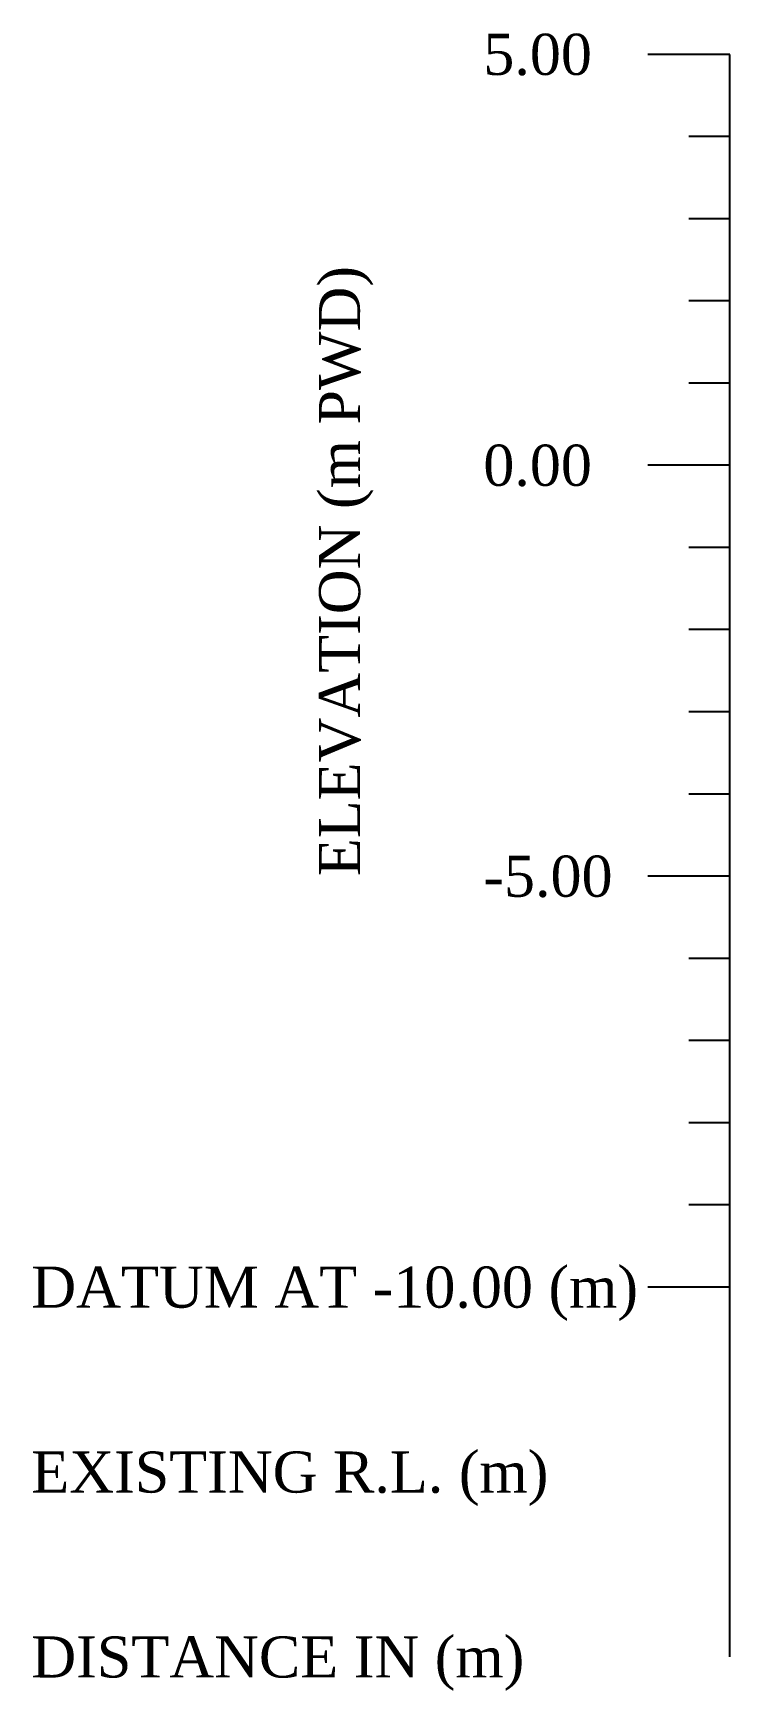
# Model space of a CAD drawing. Header units: metres. Extents: x -148477 to 168932, y -55673 to -2736.
# Drawn here: x 13371.74 to 13380.22, y -13269.02 to -13248.85 of the extents above; entities that cross this region are included whole.
import ezdxf

# ---------------------------------------------------------------- set-up
doc = ezdxf.new("R2010")
doc.units = ezdxf.units.M
doc.styles.add('liza', font='times.ttf', dxfattribs={"height": 2})

msp = doc.modelspace()

# ---------------------------------------------------------------- texts
at = {"color": 6, "linetype": 'Continuous', "lineweight": -3, "ltscale": 0.5, "char_height": 0.5, "attachment_point": 1, "style": 'liza'}
for s, insert, width in [('5.00', (13377.2188, -13248.8611), 2), ('0.00', (13377.2188, -13253.8611), 2), ('-5.00', (13377.2188, -13258.8611), 2), ('DATUM AT -10.00 (m)', (13371.7188, -13263.8611), 7.5), ('EXISTING R.L. (m)', (13371.7188, -13266.1111), 7.5), ('DISTANCE IN (m)', (13371.7188, -13268.3611), 7.5)]:
    msp.add_mtext(s, dxfattribs=dict(at, insert=insert, width=width))
at = {"color": 6, "linetype": 'Continuous', "lineweight": -3, "ltscale": 0.5, "insert": (13375.2188, -13259.1111), "char_height": 0.5, "width": 10, "attachment_point": 1, "rotation": 90, "style": 'liza'}
msp.add_mtext('ELEVATION (m PWD)', dxfattribs=at)

# ---------------------------------------------------------------- linework, layer by layer
at = {"color": 6, "linetype": 'Continuous', "lineweight": -3, "ltscale": 0.5}
for p, q in [((13380.2188, -13249.1111), (13379.2188, -13249.1111)), ((13380.2188, -13268.6111), (13380.2188, -13249.1111)), ((13380.2188, -13250.1111), (13379.7188, -13250.1111)), ((13380.2188, -13251.1111), (13379.7188, -13251.1111)), ((13380.2188, -13252.1111), (13379.7188, -13252.1111)), ((13380.2188, -13253.1111), (13379.7188, -13253.1111)), ((13380.2188, -13254.1111), (13379.2188, -13254.1111)), ((13380.2188, -13255.1111), (13379.7188, -13255.1111)), ((13380.2188, -13256.1111), (13379.7188, -13256.1111)), ((13380.2188, -13257.1111), (13379.7188, -13257.1111)), ((13380.2188, -13258.1111), (13379.7188, -13258.1111)), ((13380.2188, -13259.1111), (13379.2188, -13259.1111)), ((13380.2188, -13260.1111), (13379.7188, -13260.1111)), ((13380.2188, -13261.1111), (13379.7188, -13261.1111)), ((13380.2188, -13262.1111), (13379.7188, -13262.1111)), ((13380.2188, -13263.1111), (13379.7188, -13263.1111)), ((13380.2188, -13264.1111), (13379.2188, -13264.1111))]:
    msp.add_line(p, q, dxfattribs=at)

msp.set_redraw_order([(e.dxf.handle, doc.entitydb.next_handle()) for e in msp.query("TEXT MTEXT ATTDEF DIMENSION ARC_DIMENSION")])  # texts and dimensions are drawn at this point

doc.saveas('drawing.dxf')
